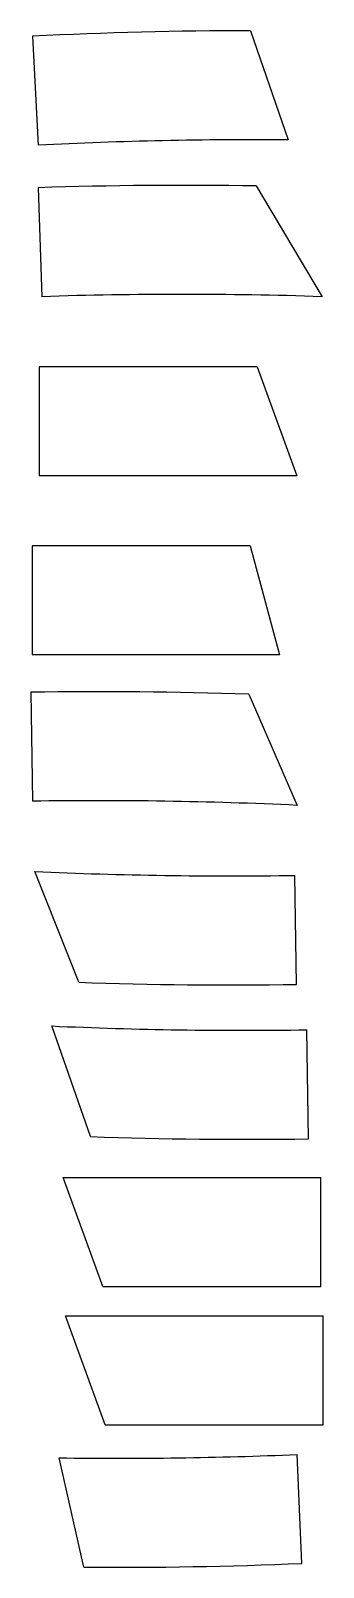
# Model space of a CAD drawing. Extents: x -1889 to 1438, y -977 to 1122.
# Drawn here: x -817.44 to -809.39, y 941.95 to 984.24 of the extents above; entities that cross this region are included whole.
import ezdxf

# ---------------------------------------------------------------- set-up
doc = ezdxf.new("R2010")
doc.units = 0
doc.header["$LTSCALE"] = 12
doc.header["$MEASUREMENT"] = 0
doc.layers.add('SHELL', color=40, linetype='CONTINUOUS')

msp = doc.modelspace()

# ---------------------------------------------------------------- linework, layer by layer
at = {"layer": 'SHELL'}
for p, q in [((-811.39232, 984.23739), (-810.35791, 981.23323)), ((-817.39037, 984.08436), (-817.23859, 981.0882)), ((-817.23646, 979.91601), (-817.13711, 976.91765)), ((-811.23666, 979.96411), (-809.42046, 976.91765)), ((-817.20457, 974.98678), (-817.20457, 971.98678)), ((-811.20457, 974.98678), (-810.11266, 971.98678)), ((-817.40008, 970.05731), (-817.40008, 967.05731)), ((-811.40008, 970.05731), (-810.59623, 967.05731)), ((-817.44036, 966.03092), (-817.39344, 963.03129)), ((-811.44063, 965.97413), (-810.10586, 962.91728)), ((-816.11992, 958.04749), (-817.33124, 961.09897)), ((-810.1202, 957.98912), (-810.16634, 960.98877)), ((-815.79205, 953.79958), (-816.86362, 956.84506)), ((-809.79235, 953.73943), (-809.83759, 956.73909)), ((-815.45832, 949.6752), (-816.55023, 952.6752)), ((-809.45832, 949.6752), (-809.45832, 952.6752)), ((-815.38696, 945.86798), (-816.47887, 948.86798)), ((-809.38696, 945.86798), (-809.38696, 948.86798)), ((-815.97444, 941.95113), (-816.65399, 944.95881)), ((-809.97531, 942.05363), (-810.10185, 945.05096))]:
    msp.add_line(p, q, dxfattribs=at)
for points in [[(-811.39232, 984.23739, 0.01255428), (-817.39037, 984.08436)], [(-810.35791, 981.23323, 0.01477192), (-817.23859, 981.0882)], [(-811.23666, 979.96411, 0.01255428), (-817.23646, 979.91601, 0.01255428)], [(-809.42046, 976.91765, 0.01656386), (-817.13711, 976.91765, 0.01656386)], [(-811.44063, 965.97413, 0.01255428), (-817.44036, 966.03092)], [(-810.10586, 962.91728, 0.01564432), (-817.39344, 963.03129)], [(-817.33124, 961.09897, 0.01538079), (-810.16634, 960.98877)], [(-816.11992, 958.04749, 0.01255428), (-810.1202, 957.98912)], [(-816.86362, 956.84506, 0.01508245), (-809.83759, 956.73909)], [(-815.79205, 953.79958, 0.01255428), (-809.79235, 953.73943)], [(-816.65399, 944.95881, 0.01406456), (-810.10185, 945.05096)], [(-815.97444, 941.95113, 0.01255428), (-809.97531, 942.05363)]]:
    msp.add_lwpolyline(points, format="xyb", dxfattribs=at)
for points in [[(-811.20457, 974.98678), (-817.20457, 974.98678)], [(-810.11266, 971.98678), (-817.20457, 971.98678)], [(-811.40008, 970.05731), (-817.40008, 970.05731)], [(-810.59623, 967.05731), (-817.40008, 967.05731)], [(-816.55023, 952.6752), (-809.45832, 952.6752)], [(-815.45832, 949.6752), (-809.45832, 949.6752)], [(-816.47887, 948.86798), (-809.38696, 948.86798)], [(-815.38696, 945.86798), (-809.38696, 945.86798)]]:
    msp.add_lwpolyline(points, dxfattribs=at)

doc.saveas('drawing.dxf')
